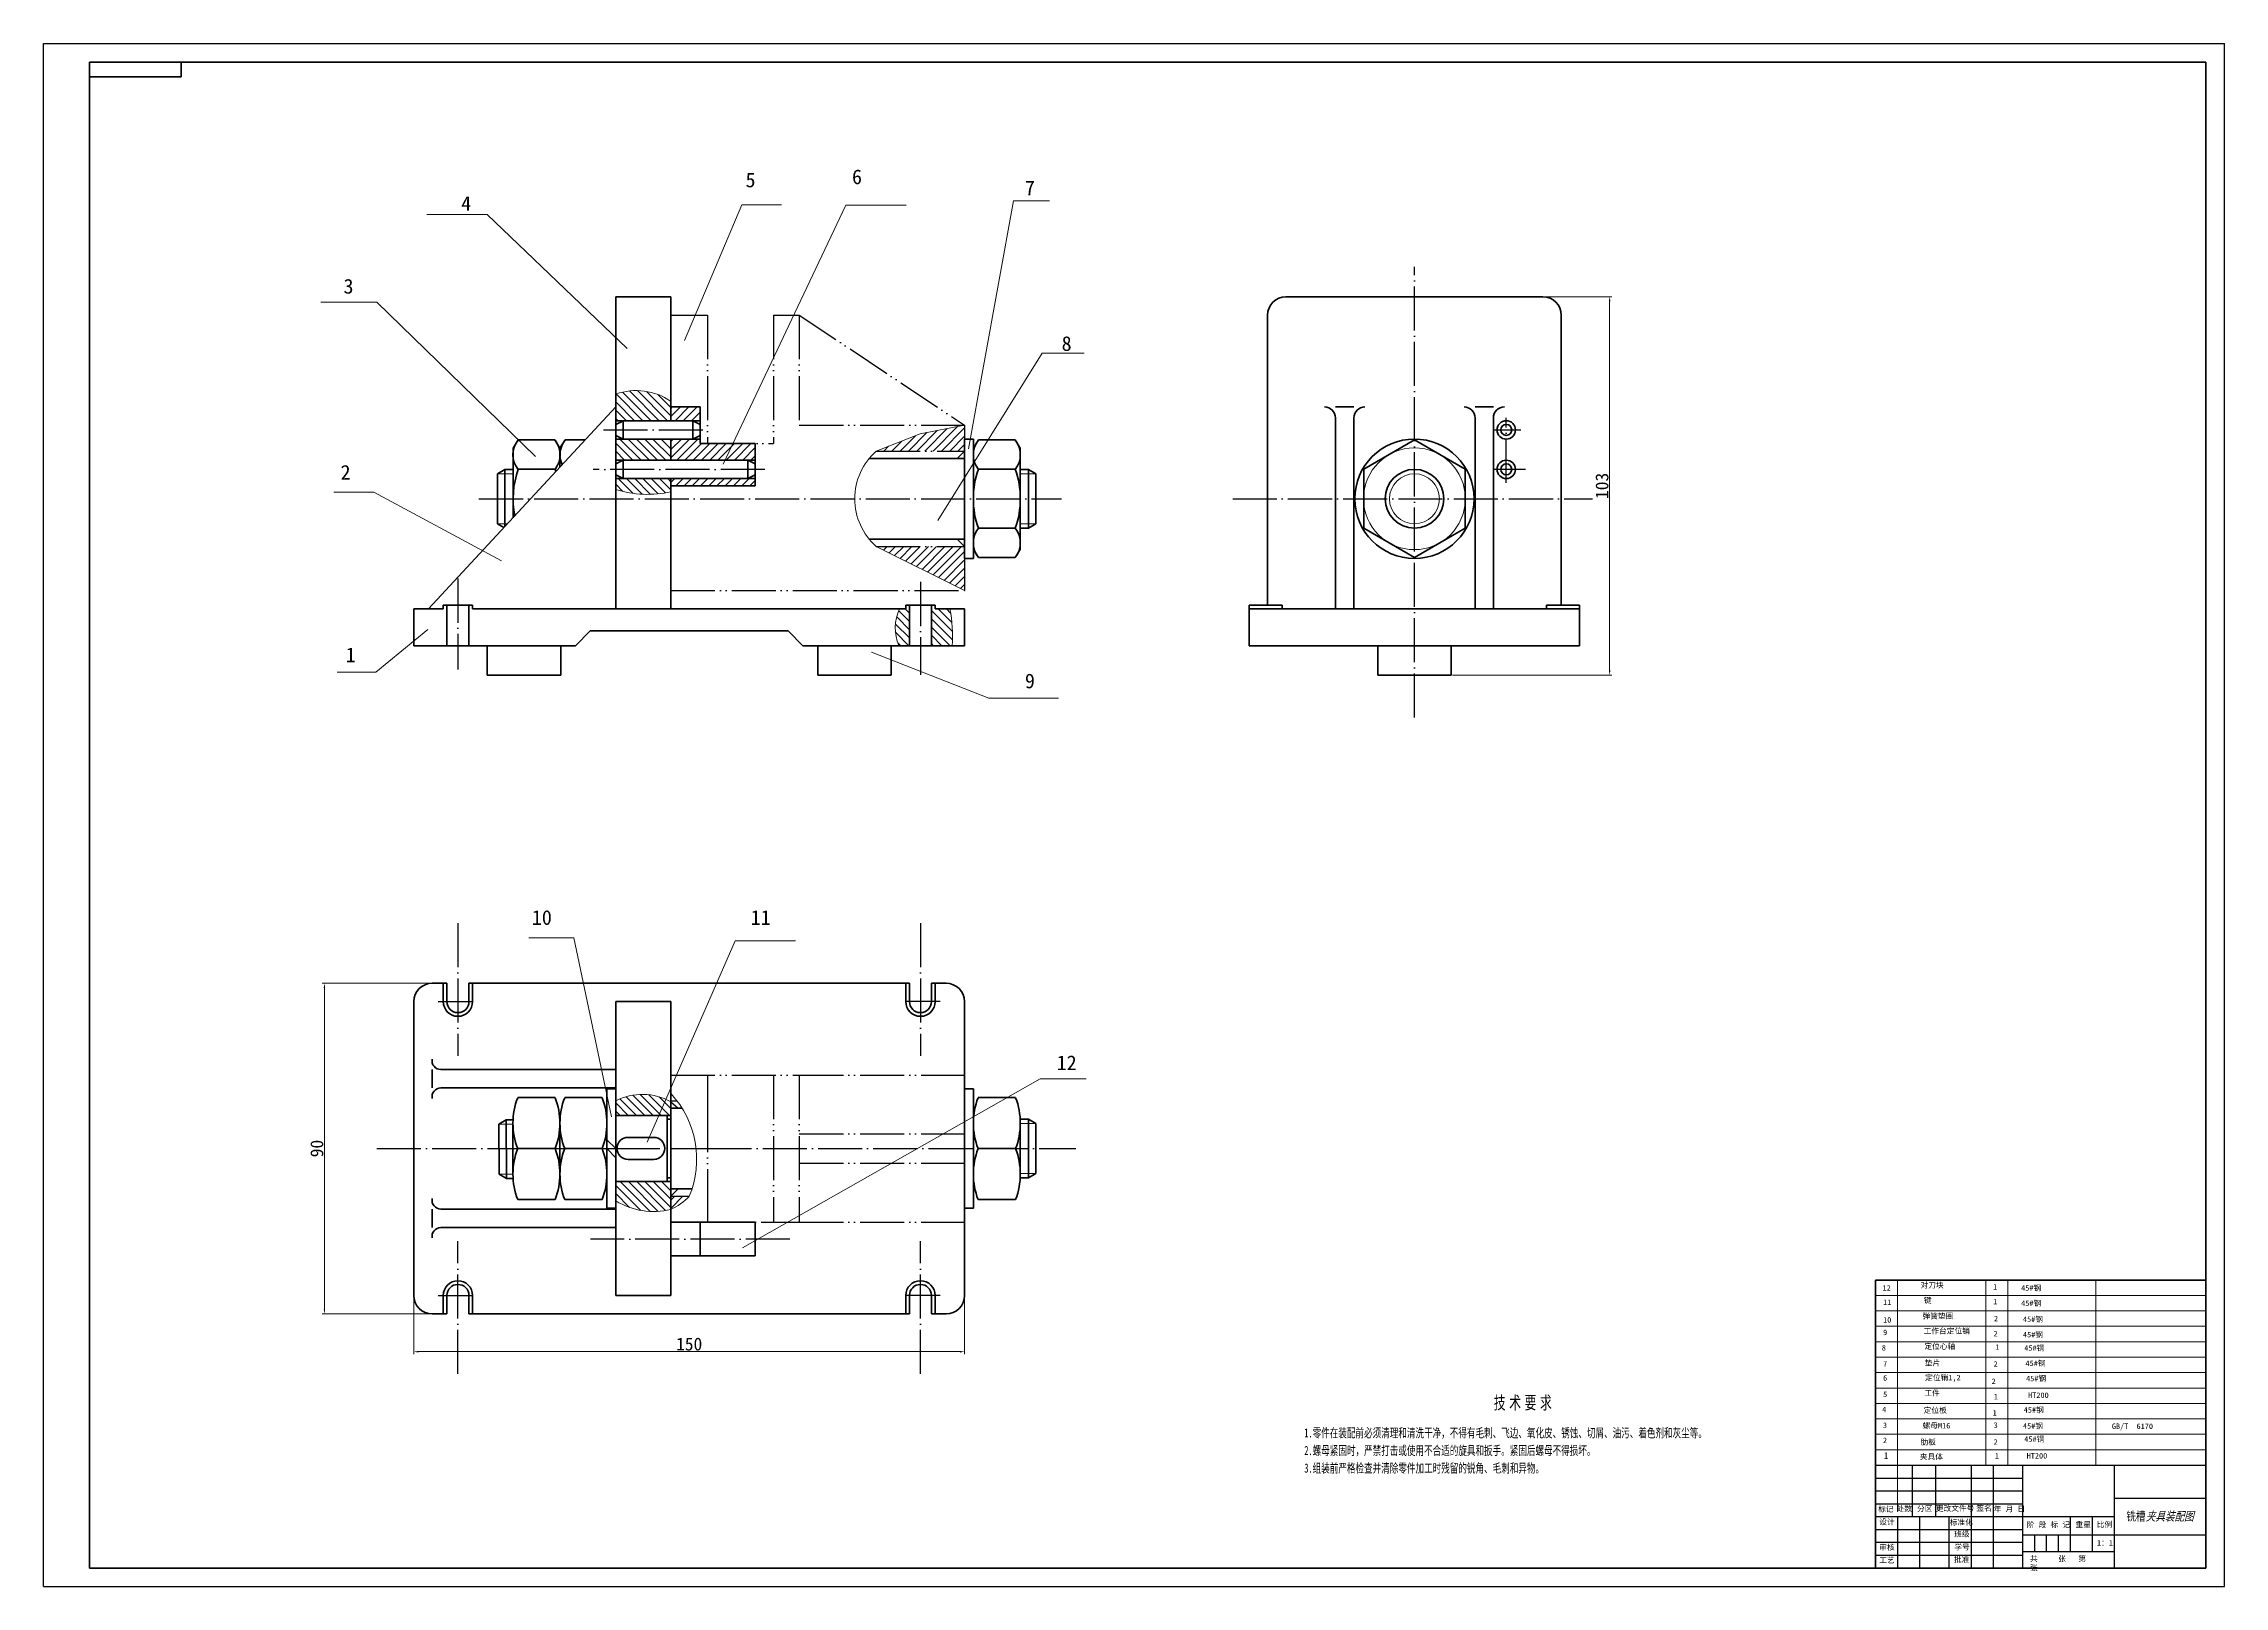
# Model space of a CAD drawing. Header units: millimetres. Extents: x 4018 to 5206, y 3782 to 4622.
import ezdxf

# ---------------------------------------------------------------- set-up
doc = ezdxf.new("R2010")
doc.units = ezdxf.units.MM
doc.header["$PDSIZE"] = -5
doc.linetypes.add('ACAD_ISO04W100', pattern=[30, 24, -3, 0, -3])
doc.linetypes.add('ACAD_ISO05W100', pattern=[33, 24, -3, 0, -3, 0, -3])
doc.layers.get('0').update_dxf_attribs({"lineweight": 9})
doc.layers.get('Defpoints').update_dxf_attribs({"lineweight": 60})
doc.layers.add('CAXA4', color=3, linetype='Continuous', lineweight=25, true_color=0x00ff00)
doc.layers.add('点划线', color=1, linetype='ACAD_ISO04W100', lineweight=25, true_color=0xff0000)
for name, color, linetype in [('双点划', 50, 'ACAD_ISO05W100'), ('图层', 3, 'Continuous'), ('细实线', 7, 'Continuous')]:
    doc.layers.add(name, color=color, linetype=linetype)
doc.layers.add('粗实线', color=7, linetype='Continuous', lineweight=40)
doc.layers.add('细实线层', color=7, linetype='Continuous', lineweight=18)
doc.styles.get("Standard").update_dxf_attribs({"font": '', "height": 7})
doc.styles.add('TitleStyle', font='', dxfattribs={"width": 0.667})
doc.styles.add('工程字', font='gbenor.shx', dxfattribs={"bigfont": 'gbcbig.shx'})
doc.styles.add('标准', font='', dxfattribs={"width": 0.667})
doc.styles.get('Standard').set_extended_font_data('SimSun')
doc.styles.get('TitleStyle').set_extended_font_data('仿宋_gb2312')
doc.styles.get('标准').set_extended_font_data('仿宋_gb2312')
doc.dimstyles.new('ISO-25', dxfattribs={"dimtxt": 3.5, "dimasz": 2.5, "dimexe": 1.25, "dimexo": 0.625, "dimtad": 1, "dimtoh": 1, "dimdec": 0, "dimdsep": 46, "dimtxsty": 'Standard', "dimcen": 0, "dimdle": 5, "dimadec": 0, "dimazin": 2, "dimtfac": 1, "dimtdec": 0, "dimtmove": 0, "dimatfit": 3, "dimfxl": 1, "dimlwd": -1, "dimlwe": -1, "dimarcsym": 0})
pattern_1 = [(135, (3789.2074, 3714.3112), (-2.245064, -2.245064), [])]
pattern_2 = [(45, (3789.2074, 3714.3112), (-2.245064, 2.245064), [])]

# ---------------------------------------------------------------- blocks, each defined once
blk = doc.blocks.new('*D107')
at = {"color": 0, "transparency": 16777216}
for p, q in [((4835, 4484.3), (4871.9, 4484.3)), ((4870.6, 4481.8), (4870.6, 4280.8)), ((4785, 4278.3), (4871.9, 4278.3))]:
    blk.add_line(p, q, dxfattribs=at)
for points in [[(4870.2, 4481.8), (4871.1, 4481.8), (4870.6, 4484.3)], [(4870.2, 4280.8), (4871.1, 4280.8), (4870.6, 4278.3)]]:
    blk.add_solid(points, dxfattribs=at)
at = {"layer": 'Defpoints', "color": 0, "transparency": 16777216}
for p in [(4834.3, 4484.3), (4784.3, 4278.3), (4870.6, 4278.3)]:
    blk.add_point(p, dxfattribs=at)
at = {"color": 0, "transparency": 16777216, "insert": (4866.5, 4381.3), "char_height": 7, "attachment_point": 5, "rotation": 90}
blk.add_mtext('103', dxfattribs=at)
blk = doc.blocks.new('*D108')
at = {"color": 0, "transparency": 16777216}
for p, q in [((4219.2, 3939.9), (4219.2, 3908.6)), ((4519.2, 3939.9), (4519.2, 3908.6)), ((4221.7, 3909.9), (4516.7, 3909.9))]:
    blk.add_line(p, q, dxfattribs=at)
for points in [[(4221.7, 3910.3), (4221.7, 3909.4), (4219.2, 3909.9)], [(4516.7, 3910.3), (4516.7, 3909.4), (4519.2, 3909.9)]]:
    blk.add_solid(points, dxfattribs=at)
at = {"layer": 'Defpoints', "color": 0, "transparency": 16777216}
for p in [(4219.2, 3940.5), (4519.2, 3940.5), (4519.2, 3909.9)]:
    blk.add_point(p, dxfattribs=at)
at = {"color": 0, "transparency": 16777216, "insert": (4369.2, 3914), "char_height": 7, "attachment_point": 5}
blk.add_mtext('150', dxfattribs=at)
blk = doc.blocks.new('*D109')
at = {"color": 0, "transparency": 16777216}
for p, q in [((4228.6, 4110.5), (4169.3, 4110.5)), ((4170.5, 4108), (4170.5, 3933)), ((4228.6, 3930.5), (4169.3, 3930.5))]:
    blk.add_line(p, q, dxfattribs=at)
for points in [[(4170.1, 4108), (4170.9, 4108), (4170.5, 4110.5)], [(4170.1, 3933), (4170.9, 3933), (4170.5, 3930.5)]]:
    blk.add_solid(points, dxfattribs=at)
at = {"layer": 'Defpoints', "color": 0, "transparency": 16777216}
for p in [(4229.2, 4110.5), (4170.5, 3930.5), (4229.2, 3930.5)]:
    blk.add_point(p, dxfattribs=at)
at = {"color": 0, "transparency": 16777216, "insert": (4166.4, 4020.5), "char_height": 7, "attachment_point": 5, "rotation": 90}
blk.add_mtext('90', dxfattribs=at)
blk = doc.blocks.new('CAXBLOCK42')
at = {"layer": 'CAXA4', "color": 0, "linetype": 'Continuous', "lineweight": 25, "insert": (103.199507, 0), "char_height": 7.1, "width": 48.16149573, "attachment_point": 1, "line_spacing_factor": 1.15057, "style": 'TitleStyle'}
blk.add_mtext('\\T1.3;技术要求', dxfattribs=at)
at = {"layer": 'CAXA4', "color": 0, "linetype": 'Continuous', "lineweight": 25, "char_height": 5, "attachment_point": 1, "style": '标准'}
for s, insert, width in [('\\T1;1.零件在装配前必须清理和清洗干净，不得有毛刺、飞边、氧化皮、锈蚀、切屑、油污、着色剂和灰尘等。', (0, -17.5086), 325.34887886), ('\\T1;2.螺母紧固时，严禁打击或使用不合适的旋具和扳手。紧固后螺母不得损坏。', (0, -27.0986), 235.35876343), ('\\T1;3.组装前严格检查并清除零件加工时残留的锐角、毛刺和异物。', (0, -36.6886), 193.824864)]:
    blk.add_mtext(s, dxfattribs=dict(at, insert=insert, width=width))

msp = doc.modelspace()

# ---------------------------------------------------------------- hatches: boundary and pattern name
h = msp.add_hatch()
h.set_pattern_fill('ANSI31', color=256, angle=90, style=0)
h.set_pattern_definition(pattern_1)
h.paths.add_polyline_path([(4359.2, 4416.8), (4359.2, 4427.4, 0.240712), (4329.2, 4431.3), (4329.2, 4416.8), (4333.4, 4416.8)])
h = msp.add_hatch()
h.set_pattern_fill('ANSI31', color=256, style=0)
h.set_pattern_definition(pattern_2)
h.paths.add_polyline_path([(4359.2, 4424.3), (4359.2, 4416.8), (4371.2, 4416.8), (4375.2, 4416.8), (4375.2, 4424.3)])
h.paths.add_polyline_path([(4359.2, 4406.8), (4359.2, 4395.3), (4388.7, 4395.3), (4393, 4404.3), (4375.2, 4404.3), (4375.2, 4406.8), (4371.3, 4406.8), (4371.2, 4406.8), (4371.2, 4406.8), (4371.2, 4406.8)])
h.paths.add_polyline_path([(4405.2, 4381.3), (4405.2, 4385.3), (4401.2, 4385.3), (4359.2, 4385.3), (4359.2, 4381.3)])
h.paths.add_polyline_path([(4401.2, 4395.3), (4405.2, 4395.3), (4405.2, 4395.5), (4405.2, 4404.3), (4393, 4404.3), (4388.7, 4395.3)])
h = msp.add_hatch()
h.set_pattern_fill('ANSI31', color=256, style=0)
h.set_pattern_definition(pattern_2)
h.paths.add_polyline_path([(4519.2, 4414.3), (4495.1, 4409.6), (4471.1, 4400.3), (4519.2, 4400.3)])
h.paths.add_polyline_path([(4519.2, 4348.3), (4471.1, 4348.3), (4519.2, 4324.3)])
h = msp.add_hatch()
h.set_pattern_fill('ANSI31', color=256, angle=90, style=0)
h.set_pattern_definition(pattern_1)
h.paths.add_polyline_path([(4359.2, 4395.3), (4359.2, 4406.8), (4333.2, 4406.8), (4333.2, 4406.8), (4333.1, 4406.8), (4329.2, 4406.8), (4329.2, 4406.8), (4329.2, 4395.3), (4333.2, 4395.3)])
h.paths.add_polyline_path([(4333.2, 4385.3), (4329.2, 4385.3), (4329.2, 4379.3, 0.128233), (4359.2, 4378), (4359.2, 4385.3)])
h = msp.add_hatch()
h.set_pattern_fill('ANSI31', color=256, angle=90, style=0)
h.set_pattern_definition(pattern_1)
h.paths.add_polyline_path([(4483.4, 4294.3), (4489.2, 4294.3), (4489.2, 4316.3), (4487.2, 4316.3), (4487.2, 4314.3), (4483.8, 4314.3, 0.207918)])
h = msp.add_hatch()
h.set_pattern_fill('ANSI31', color=256, angle=90, style=0)
h.set_pattern_definition(pattern_1)
h.paths.add_polyline_path([(4501.2, 4294.3), (4512.5, 4294.3, 0.063957), (4511.2, 4314.3), (4503.2, 4314.3), (4503.2, 4316.3), (4501.2, 4316.3)])
h = msp.add_hatch()
h.set_pattern_fill('ANSI31', color=256, angle=90, style=0)
h.set_pattern_definition([(135, (3789.2074, 3606.4878), (-2.245064, -2.245064), [])])
h.paths.add_polyline_path([(4359.2, 4045.9, 0.252614), (4329.2, 4046.5), (4329.2, 4038.5), (4359.2, 4038.5)])
h.paths.add_polyline_path([(4359.2, 4002.5), (4329.2, 4002.5), (4329.2, 3992, 0.198632), (4359.2, 3987.3)])
h = msp.add_hatch()
h.set_pattern_fill('ANSI31', color=256, style=0)
h.set_pattern_definition([(45, (3789.2074, 3606.4878), (-2.245064, 2.245064), [])])
h.paths.add_polyline_path([(4369.2, 3994.5), (4359.2, 3994.5), (4359.2, 3987.3, 0.091353)])
at = {"layer": '细实线'}
h = msp.add_hatch(dxfattribs=at)
h.set_pattern_fill('ANSI31', scale=9.6, style=0)
edge = h.paths.add_edge_path(flags=0)
edge.add_line((4819.1, 4323.7), (4819.1, 4324.6))
edge.add_line((4819.1, 4324.6), (4818.5, 4325.3))
edge.add_line((4818.5, 4325.3), (4816.3, 4325.3))
edge.add_line((4816.3, 4325.3), (4815.6, 4324.6))
edge.add_spline(control_points=[(4815.6, 4324.6), (4815.8, 4323), (4816, 4321.5), (4816.1, 4319.9)], knot_values=[0, 0, 0, 0, 4.784613, 4.784613, 4.784613, 4.784613], weights=[1, 1, 1, 1], degree=3, periodic=0)
edge.add_line((4816.1, 4319.9), (4818.6, 4318.9))
edge.add_line((4818.6, 4318.9), (4819.1, 4319.5))
edge.add_line((4819.1, 4319.5), (4819.1, 4323.7))
h.paths.add_polyline_path([(4827.1, 4324.1), (4825.1, 4325.3), (4823, 4325.3), (4822.3, 4324.6), (4822.3, 4319.5), (4823, 4318.9), (4828.7, 4318.9), (4828.7, 4320.8), (4827.1, 4320.8)], flags=0)
edge = h.paths.add_edge_path(flags=0)
edge.add_spline(control_points=[(4835.3, 4318.9), (4835.4, 4319.3), (4835.8, 4320.9), (4836.2, 4323.1), (4836.1, 4324.8), (4836.1, 4325.3)], knot_values=[0, 0, 0, 0, 1.273056, 5.233527, 6.487022, 6.487022, 6.487022, 6.487022], weights=[1, 1, 1, 1, 1, 1], degree=3, periodic=0)
edge.add_line((4836.1, 4325.3), (4834.8, 4325.3))
edge.add_line((4834.8, 4325.3), (4834.8, 4320.8))
edge.add_line((4834.8, 4320.8), (4833.2, 4320.8))
edge.add_line((4833.2, 4320.8), (4833.2, 4318.9))
edge.add_line((4833.2, 4318.9), (4835.3, 4318.9))

# ---------------------------------------------------------------- linework, layer by layer
for p, q in [((4471.1, 4400.3), (4495.1, 4409.6)), ((4495.1, 4409.6), (4519.2, 4414.3)), ((4273.2, 4387.9), (4264.8, 4387.9)), ((4549.6, 4387.9), (4558, 4387.9)), ((4270.2, 4360.7), (4264.8, 4360.7)), ((4549.6, 4360.7), (4558, 4360.7)), ((4273.2, 4033.7), (4265.5, 4033.7)), ((4549.6, 4034.1), (4558, 4034.1)), ((4273.2, 4006.5), (4265.7, 4006.5)), ((4549.6, 4006.9), (4558, 4006.9)), ((5027.5, 3848.1), (5027.5, 3948.9)), ((5075.5, 3848.1), (5075.5, 3948.9)), ((5087.5, 3848.1), (5087.5, 3948.9)), ((5135.5, 3848.1), (5135.5, 3948.9)), ((5195.5, 3940.5), (5015.5, 3940.5)), ((5195.5, 3932.1), (5015.5, 3932.1)), ((5195.5, 3923.7), (5015.5, 3923.7)), ((5195.5, 3915.3), (5015.5, 3915.3)), ((5195.5, 3906.9), (5015.5, 3906.9)), ((5195.5, 3898.5), (5015.5, 3898.5)), ((5195.5, 3890.1), (5015.5, 3890.1)), ((5195.5, 3881.7), (5015.5, 3881.7)), ((5195.5, 3873.3), (5015.5, 3873.3)), ((5195.5, 3864.9), (5015.5, 3864.9)), ((5195.5, 3856.5), (5015.5, 3856.5)), ((5027.5, 3822.9), (5027.5, 3848.1))]:
    msp.add_line(p, q)
for points in [[(4335.5, 4456.2), (4259.2, 4529.1), (4226.3, 4529.1)], [(4366.6, 4460.4), (4397.8, 4534.4), (4419.5, 4534.4)], [(4387.7, 4393.1), (4454.5, 4534.1), (4487.4, 4534.1)], [(4565.4, 4536.6), (4545.9, 4536.6), (4521.4, 4401.5)], [(4168.5, 4481.3), (4199.1, 4481.3), (4285.4, 4397.3)], [(4504.7, 4362.4), (4561.5, 4453.6), (4584.3, 4453.6)], [(4267, 4340.5), (4197.4, 4377.8), (4175.7, 4377.8)], [(4471.1, 4348.3), (4519.2, 4324.3)], [(4226.9, 4303.2), (4198.5, 4279.9), (4177.4, 4279.9)], [(4468.5, 4290.7), (4532.5, 4265.7), (4570.4, 4265.7)], [(4326.9, 4037.8), (4306.3, 4135.2), (4281.8, 4135.2)], [(4346.4, 4023.9), (4394.3, 4133.6), (4427.2, 4133.6)], [(4398.3, 3966.5), (4560.4, 4058.4), (4585.5, 4058.4)]]:
    msp.add_lwpolyline(points)
for radius in [27.7, 13.6]:
    msp.add_circle((4764.3, 4374.3), radius)
for centre, radius, start, end in [((4340.4, 4400), 33.2, 55.426, 109.6112), ((4494.1, 4374.3), 34.7, 131.5152, 228.4848), ((4346.9, 4436.2), 59.5, 252.7607, 282.0087), ((4506.6, 4303.9), 25.1, 155.3979, 202.3799), ((4434, 4299.2), 78.7, 356.4327, 11.0707), ((4343.7, 4018.3), 31.7, 60.6791, 117.2136), ((4320.9, 4014.7), 52.4, 337.3458, 42.8671), ((4349.9, 4025.9), 39.7, 238.6647, 283.5397), ((4344.8, 4018), 33.9, 295.0897, 316.0501)]:
    msp.add_arc(centre, radius, start, end)
at = {"layer": '双点划'}
for p, q in [((4359.2, 4474.3), (4379.2, 4474.3)), ((4379.2, 4474.3), (4379.2, 4404.3)), ((4415.2, 4474.3), (4415.2, 4404.3)), ((4415.2, 4474.3), (4429.2, 4474.3)), ((4429.2, 4474.3), (4429.2, 4414.3)), ((4429.2, 4474.3), (4519.2, 4414.3)), ((4429.2, 4414.3), (4519.2, 4414.3)), ((4519.2, 4414.3), (4519.2, 4406.8)), ((4379.2, 4404.3), (4415.2, 4404.3)), ((4471.1, 4400.3), (4519.2, 4400.3)), ((4515.2, 4396.3), (4519.2, 4400.3)), ((4471.1, 4348.3), (4519.2, 4348.3)), ((4515.2, 4352.3), (4519.2, 4348.3)), ((4519.2, 4341.8), (4519.2, 4324.3)), ((4359.2, 4324.3), (4519.2, 4324.3)), ((4359.2, 4060.5), (4429.2, 4060.5)), ((4379.2, 4060.5), (4379.2, 4042.5)), ((4415.2, 4060.5), (4415.2, 3980.5)), ((4429.2, 4060.5), (4429.2, 3980.5)), ((4429.2, 4060.5), (4519.2, 4060.5)), ((4359.2, 4046.5), (4362.5, 4046.5)), ((4359.2, 4045.9), (4363.2, 4042.5)), ((4379.2, 4042.5), (4379.2, 3998.5)), ((4429.2, 4028.5), (4519.2, 4028.5)), ((4429.2, 4012.5), (4519.2, 4012.5)), ((4363.2, 3998.5), (4359.2, 3994.5)), ((4359.2, 3994.5), (4369.2, 3994.5)), ((4379.2, 3998.5), (4379.2, 3980.5)), ((4375.2, 3980.5), (4429.2, 3980.5)), ((4429.2, 3980.5), (4519.2, 3980.5))]:
    msp.add_line(p, q, dxfattribs=at)
at = {"layer": '点划线'}
for p, q in [((4764.3, 4255.2), (4764.3, 4500.6)), ((4322.5, 4411.8), (4379.2, 4411.8)), ((4807.3, 4411.8), (4822.2, 4411.8)), ((4814.3, 4383), (4814.3, 4418.3)), ((4410.4, 4390.3), (4316.9, 4390.3)), ((4824.8, 4390.3), (4807.3, 4390.3)), ((4254.7, 4374.3), (4572, 4374.3)), ((4665.3, 4374.3), (4861.3, 4374.3)), ((4243.2, 4330.8), (4243.2, 4281.4)), ((4495.2, 4329), (4495.2, 4278.5)), ((4243.2, 4143.2), (4243.2, 4070.9)), ((4495.2, 4143.2), (4495.2, 4070.9)), ((4232.4, 4100.5), (4251.2, 4100.5)), ((4506, 4100.5), (4487.2, 4100.5)), ((4199.1, 4020.5), (4329.2, 4020.5)), ((4329.2, 4020.5), (4359.2, 4020.5)), ((4359.2, 4020.5), (4379.2, 4020.5)), ((4379.2, 4020.5), (4579.9, 4020.5)), ((4519.2, 4020.5), (4524, 4020.5)), ((4243.2, 3897.8), (4243.2, 3970.1)), ((4424, 3971.2), (4315.5, 3971.1)), ((4495.2, 3897.8), (4495.2, 3970.1)), ((4232.4, 3940.5), (4251.2, 3940.5)), ((4506, 3940.5), (4487.2, 3940.5))]:
    msp.add_line(p, q, dxfattribs=at)
at = {"layer": '粗实线', "linetype": 'Continuous'}
for p, q in [((5195.5, 4612.1), (4042.5, 4612.1)), ((4042.5, 3792.1), (4042.5, 4612.1)), ((4092.5, 4612.1), (4092.5, 4604.1)), ((5195.5, 4612.1), (5195.5, 3792.1)), ((4042.5, 4604.1), (4092.5, 4604.1)), ((5015.5, 3848.1), (5015.5, 3792.1)), ((5195.5, 3792.1), (4042.5, 3792.1))]:
    msp.add_line(p, q, dxfattribs=at)
at = {"layer": '粗实线'}
for p, q in [((4329.2, 4484.3), (4359.2, 4484.3)), ((4329.2, 4416.7), (4329.2, 4484.3)), ((4359.2, 4484.3), (4359.2, 4474.3)), ((4694.3, 4484.3), (4834.3, 4484.3)), ((4359.2, 4474.3), (4359.2, 4416.8)), ((4684.3, 4474.3), (4684.3, 4316.3)), ((4844.3, 4316.3), (4844.3, 4474.3)), ((4329.2, 4424.3), (4227.2, 4314.3)), ((4359.2, 4424.3), (4375.2, 4424.3)), ((4375.2, 4424.3), (4375.2, 4416.7)), ((4731.3, 4424.3), (4721.3, 4424.3)), ((4797.4, 4424.3), (4807.3, 4424.3)), ((4329.2, 4416.8), (4333.4, 4416.8)), ((4333.4, 4416.8), (4329.2, 4414.8)), ((4329.2, 4406.8), (4329.2, 4416.7)), ((4329.2, 4408.8), (4333.2, 4406.8)), ((4333.2, 4406.8), (4333.2, 4416.7)), ((4333.4, 4416.8), (4371.2, 4416.8)), ((4371.2, 4416.8), (4375.2, 4416.8)), ((4371.2, 4416.7), (4371.2, 4406.8)), ((4375.2, 4414.8), (4371.2, 4416.7)), ((4371.2, 4406.8), (4375.2, 4408.8)), ((4375.2, 4416.7), (4375.2, 4406.8)), ((4721.3, 4314.3), (4721.3, 4418.3)), ((4731.3, 4314.3), (4731.3, 4418.3)), ((4797.3, 4314.3), (4797.3, 4418.3)), ((4807.3, 4314.3), (4807.3, 4418.3)), ((4276, 4406.3), (4273.3, 4401.9)), ((4273.3, 4401.9), (4273.3, 4374.3)), ((4276, 4406.3), (4296.1, 4406.3)), ((4296.1, 4406.3), (4298.8, 4401.9)), ((4301.6, 4406.3), (4298.8, 4401.9)), ((4298.8, 4401.9), (4298.8, 4391.5)), ((4298.8, 4401.9), (4298.8, 4391.5)), ((4312.5, 4406.3), (4301.6, 4406.3)), ((4329.2, 4314.3), (4329.2, 4406.8)), ((4329.2, 4406.8), (4333.4, 4406.8)), ((4333.4, 4406.8), (4371.2, 4406.8)), ((4359.2, 4406.8), (4359.2, 4395.3)), ((4371.2, 4406.8), (4375.2, 4406.8)), ((4375.2, 4406.8), (4375.2, 4404.3)), ((4375.2, 4404.3), (4405.2, 4404.3)), ((4405.2, 4404.3), (4405.2, 4395.5)), ((4467.3, 4396.3), (4519.2, 4396.3)), ((4524, 4406.8), (4519.2, 4406.8)), ((4519.2, 4406.8), (4519.2, 4396.3)), ((4519.2, 4396.3), (4519.2, 4341.8)), ((4524, 4406.8), (4524, 4390.4)), ((4526.8, 4406.3), (4524, 4401.9)), ((4526.8, 4406.3), (4546.8, 4406.3)), ((4546.8, 4406.3), (4549.6, 4401.9)), ((4549.6, 4401.9), (4549.6, 4346.7)), ((4736.7, 4390.4), (4764.3, 4406.3)), ((4764.3, 4406.3), (4792, 4390.4)), ((4268.8, 4390.3), (4264.8, 4387.9)), ((4264.8, 4387.9), (4264.8, 4360.7)), ((4273.2, 4390.3), (4268.8, 4390.3)), ((4268.8, 4390.3), (4268.8, 4359.2)), ((4276, 4390.4), (4296.1, 4390.4)), ((4333.2, 4395.3), (4329.2, 4395.3)), ((4333.2, 4395.3), (4329.2, 4393.3)), ((4329.2, 4387.3), (4333.2, 4385.3)), ((4333.2, 4385.3), (4329.2, 4385.3)), ((4333.2, 4395.3), (4333.2, 4385.3)), ((4401.2, 4395.3), (4333.2, 4395.3)), ((4333.2, 4393.3), (4333.2, 4393.3)), ((4333.2, 4387.3), (4333.2, 4387.3)), ((4401.2, 4385.3), (4333.2, 4385.3)), ((4359.2, 4385.3), (4359.2, 4314.3)), ((4405.2, 4395.3), (4401.2, 4395.3)), ((4401.2, 4395.3), (4401.2, 4385.3)), ((4401.2, 4395.3), (4405.2, 4393.3)), ((4401.2, 4393.3), (4401.2, 4393.3)), ((4401.2, 4387.3), (4401.2, 4387.3)), ((4401.2, 4385.3), (4405.2, 4387.3)), ((4405.2, 4385.3), (4401.2, 4385.3)), ((4405.2, 4395.5), (4405.2, 4385.3)), ((4405.2, 4385.3), (4405.2, 4381.3)), ((4524, 4390.4), (4524, 4358.3)), ((4526.8, 4390.4), (4546.8, 4390.4)), ((4526.8, 4390.4), (4526.8, 4390.4)), ((4526.8, 4390.4), (4526.8, 4390.4)), ((4549.6, 4390.3), (4554, 4390.3)), ((4554, 4390.3), (4558, 4387.9)), ((4554, 4390.3), (4554, 4358.3)), ((4558, 4387.9), (4558, 4360.7)), ((4736.7, 4358.3), (4736.7, 4390.4)), ((4792, 4358.3), (4792, 4390.4)), ((4273.3, 4374.3), (4273.3, 4364)), ((4405.2, 4381.3), (4359.2, 4381.3)), ((4268.3, 4358.6), (4264.8, 4360.7)), ((4554, 4358.3), (4558, 4360.7)), ((4467.3, 4352.3), (4519.2, 4352.3)), ((4524, 4358.3), (4524, 4341.8)), ((4546.8, 4358.3), (4526.8, 4358.3)), ((4549.6, 4358.3), (4554, 4358.3)), ((4736.7, 4358.3), (4764.3, 4342.3)), ((4764.3, 4342.3), (4792, 4358.3)), ((4524, 4341.8), (4519.2, 4341.8)), ((4526.8, 4342.3), (4524, 4346.7)), ((4526.8, 4342.3), (4546.8, 4342.3)), ((4546.8, 4342.3), (4549.6, 4346.7)), ((4219.2, 4314.3), (4235.2, 4314.3)), ((4219.2, 4314.3), (4219.2, 4294.3)), ((4235.2, 4316.3), (4251.2, 4316.3)), ((4235.2, 4316.3), (4235.2, 4314.3)), ((4237.2, 4316.3), (4237.2, 4314.3)), ((4237.2, 4314.3), (4237.2, 4294.3)), ((4249.2, 4316.3), (4249.2, 4314.3)), ((4249.2, 4314.3), (4249.2, 4294.3)), ((4251.2, 4316.3), (4251.2, 4314.3)), ((4251.2, 4314.3), (4487.2, 4314.3)), ((4487.2, 4316.3), (4503.2, 4316.3)), ((4487.2, 4316.3), (4487.2, 4314.3)), ((4489.2, 4316.3), (4489.2, 4294.3)), ((4501.2, 4316.3), (4501.2, 4294.3)), ((4503.2, 4316.3), (4503.2, 4314.3)), ((4503.2, 4314.3), (4519.2, 4314.3)), ((4519.2, 4314.3), (4519.2, 4294.3)), ((4674.3, 4316.3), (4692.3, 4316.3)), ((4674.3, 4316.3), (4674.3, 4314.3)), ((4674.3, 4314.3), (4854.3, 4314.3)), ((4674.3, 4314.3), (4674.3, 4294.3)), ((4692.3, 4316.3), (4692.3, 4314.3)), ((4836.3, 4316.3), (4836.3, 4314.3)), ((4836.3, 4316.3), (4854.3, 4316.3)), ((4854.3, 4294.3), (4854.3, 4316.3)), ((4307.2, 4294.3), (4315.2, 4302.3)), ((4315.2, 4302.3), (4423.2, 4302.3)), ((4431.2, 4294.3), (4423.2, 4302.3)), ((4219.2, 4294.3), (4307.2, 4294.3)), ((4259.2, 4278.3), (4259.2, 4294.3)), ((4299.2, 4278.3), (4299.2, 4294.3)), ((4431.2, 4294.3), (4519.2, 4294.3)), ((4439.2, 4278.3), (4439.2, 4294.3)), ((4479.2, 4278.3), (4479.2, 4294.3)), ((4674.3, 4294.3), (4854.3, 4294.3)), ((4744.3, 4294.3), (4744.3, 4278.3)), ((4784.3, 4294.3), (4784.3, 4278.3)), ((4259.2, 4278.3), (4299.2, 4278.3)), ((4479.2, 4278.3), (4439.2, 4278.3)), ((4744.3, 4278.3), (4784.3, 4278.3)), ((4229.2, 4110.5), (4237.2, 4110.5)), ((4235.2, 4110.5), (4235.2, 4100.5)), ((4237.2, 4110.5), (4237.2, 4100.5)), ((4249.2, 4110.5), (4249.2, 4100.5)), ((4249.2, 4110.5), (4489.2, 4110.5)), ((4251.2, 4110.5), (4251.2, 4100.5)), ((4487.2, 4110.5), (4487.2, 4100.5)), ((4489.2, 4110.5), (4489.2, 4100.5)), ((4501.2, 4110.5), (4501.2, 4100.5)), ((4501.2, 4110.5), (4509.2, 4110.5)), ((4503.2, 4110.5), (4503.2, 4100.5)), ((4219.2, 4100.5), (4219.2, 3940.5)), ((4329.2, 4100.5), (4359.2, 4100.5)), ((4329.2, 4100.5), (4329.2, 4038.4)), ((4359.2, 4100.5), (4359.2, 4026.5)), ((4519.2, 4100.5), (4519.2, 3940.5)), ((4229.2, 4063.5), (4229.2, 4053.5)), ((4233.9, 4063.5), (4243.2, 4063.5)), ((4243.2, 4063.5), (4329.2, 4063.5)), ((4233.9, 4053.5), (4329.2, 4053.5)), ((4324.4, 4053), (4329.2, 4053)), ((4324.4, 3988), (4324.4, 4053)), ((4524, 4053), (4519.2, 4053)), ((4524, 3988), (4524, 4053)), ((4275.8, 4048.2), (4296.2, 4048.2)), ((4321.8, 4048.2), (4301.4, 4048.2)), ((4359.2, 4042.5), (4365.2, 4042.5)), ((4526.6, 4048.2), (4547, 4048.2)), ((4526.6, 4048.2), (4526.6, 4048.2)), ((4269.5, 4036.1), (4265.5, 4033.7)), ((4265.7, 4006.5), (4265.5, 4033.7)), ((4269.7, 4004.1), (4269.5, 4036.1)), ((4273.2, 4036.1), (4269.5, 4036.1)), ((4273.2, 4006.6), (4273.2, 4034.3)), ((4298.8, 4006.6), (4298.8, 4034.3)), ((4329.2, 4038.5), (4357.2, 4038.5)), ((4329.2, 4038.4), (4329.2, 4002.5)), ((4357.2, 4038.5), (4359.2, 4038.5)), ((4357.2, 4038.4), (4357.2, 4002.5)), ((4357.2, 4036.5), (4359.2, 4036.5)), ((4549.6, 4036.5), (4554, 4036.5)), ((4549.6, 4006.6), (4549.6, 4034.3)), ((4554, 4004.5), (4554, 4036.5)), ((4554, 4036.5), (4558, 4034.1)), ((4558, 4006.9), (4558, 4034.1)), ((4275.8, 4020.5), (4296.2, 4020.5)), ((4321.8, 4020.5), (4301.4, 4020.5)), ((4329.2, 4020.5), (4324.4, 4025.2)), ((4324.4, 4020.5), (4329.2, 4015.5)), ((4335.9, 4026.6), (4349.9, 4026.6)), ((4359.2, 4026.5), (4359.2, 4014.4)), ((4526.6, 4020.5), (4547, 4020.5)), ((4269.7, 4004.1), (4265.7, 4006.5)), ((4273.3, 4004.1), (4269.7, 4004.1)), ((4335.9, 4014.6), (4349.9, 4014.6)), ((4337.2, 4014.5), (4337.2, 4014.4)), ((4351.2, 4014.5), (4351.2, 4014.4)), ((4357.2, 4004.5), (4359.2, 4004.5)), ((4359.2, 4014.4), (4359.2, 3940.5)), ((4549.6, 4004.5), (4554, 4004.5)), ((4554, 4004.5), (4558, 4006.9)), ((4275.8, 3992.8), (4296.2, 3992.8)), ((4321.8, 3992.8), (4301.4, 3992.8)), ((4329.2, 4002.5), (4357.2, 4002.5)), ((4329.2, 4002.5), (4329.2, 3940.5)), ((4357.2, 4002.5), (4359.2, 4002.5)), ((4359.2, 3998.5), (4370.7, 3998.5)), ((4526.6, 3992.8), (4547, 3992.8)), ((4229.2, 3987.5), (4229.2, 3977.5)), ((4233.9, 3987.5), (4329.2, 3987.5)), ((4324.4, 3988), (4329.2, 3988)), ((4359.2, 3980.5), (4405.2, 3980.5)), ((4375.2, 3980.5), (4375.2, 3962.5)), ((4405.2, 3962.1), (4405.2, 3980.5)), ((4524, 3988), (4519.2, 3988)), ((4233.9, 3977.5), (4329.2, 3977.5)), ((4405.2, 3962.1), (4359.2, 3962.1)), ((5195.5, 3948.9), (5015.5, 3948.9)), ((5015.5, 3814.5), (5015.5, 3948.9)), ((4235.2, 3930.5), (4235.2, 3940.5)), ((4237.2, 3930.5), (4237.2, 3940.5)), ((4249.2, 3930.5), (4249.2, 3940.5)), ((4251.2, 3930.5), (4251.2, 3940.5)), ((4329.2, 3940.5), (4359.2, 3940.5)), ((4487.2, 3930.5), (4487.2, 3940.5)), ((4489.2, 3930.5), (4489.2, 3940.5)), ((4501.2, 3930.5), (4501.2, 3940.5)), ((4503.2, 3930.5), (4503.2, 3940.5)), ((4229.2, 3930.5), (4237.2, 3930.5)), ((4249.2, 3930.5), (4489.2, 3930.5)), ((4501.2, 3930.5), (4509.2, 3930.5))]:
    msp.add_line(p, q, dxfattribs=at)
at = {"layer": '粗实线', "lineweight": 30}
for p, q in [((5015.5, 3848.1), (5025.5, 3848.1)), ((5025.5, 3848.1), (5195.5, 3848.1)), ((5095.5, 3848.1), (5095.5, 3792.1)), ((5145.5, 3848.1), (5145.5, 3792.1)), ((5145.5, 3830.1), (5195.5, 3830.1)), ((5015.5, 3820.1), (5145.5, 3820.1)), ((5145.5, 3810.1), (5195.5, 3810.1)), ((5095.5, 3801.1), (5145.5, 3801.1))]:
    msp.add_line(p, q, dxfattribs=at)
at = {"layer": '粗实线'}
for centre, radius in [((4814.3, 4411.8), 5), ((4814.3, 4411.8), 3), ((4764.3, 4374.3), 32.5), ((4764.3, 4374.3), 16), ((4814.3, 4390.3), 5), ((4814.3, 4390.3), 3)]:
    msp.add_circle(centre, radius, dxfattribs=at)
for centre, radius, start, end in [((4694.3, 4474.3), 10, 90, 180), ((4834.3, 4474.3), 10, 0, 90), ((4715.3, 4418.3), 6, 0, 90), ((4737.3, 4418.3), 6, 90, 180), ((4791.3, 4418.3), 6, 0, 90), ((4813.3, 4418.3), 6, 90, 180), ((4286.1, 4398.3), 12.9, 141.7377, 218.2623), ((4286, 4398.3), 12.9, 321.7377, 38.2623), ((4311.7, 4398.3), 12.9, 141.7377, 205.2534), ((4536.9, 4398.3), 12.9, 141.7377, 218.2623), ((4536.7, 4398.3), 12.9, 321.7377, 38.2623), ((4321.3, 4374.3), 48, 160.457, 191.2469), ((4250.9, 4374.3), 48, 17.8978, 19.543), ((4572, 4374.3), 48, 160.457, 199.543), ((4501.6, 4374.3), 48, 340.457, 19.543), ((4536.9, 4350.3), 12.9, 141.7377, 218.2623), ((4536.7, 4350.3), 12.9, 321.7377, 38.2623), ((4229.2, 4100.5), 10, 90, 180), ((4509.2, 4100.5), 10, 0, 90), ((4243.2, 4100.5), 8, 180, 0), ((4243.2, 4100.5), 6, 180, 0), ((4495.2, 4100.5), 8, 180, 0), ((4495.2, 4100.5), 6, 180, 0), ((4233.9, 4068.3), 4.77, 168.995, 270), ((4233.9, 4048.7), 4.77, 90, 191.005), ((4311.6, 4034.3), 38.4, 158.8742, 201.1258), ((4260.4, 4034.3), 38.4, 338.8742, 21.1258), ((4337.2, 4034.3), 38.4, 158.8742, 201.1258), ((4286, 4034.3), 38.4, 338.8742, 21.1258), ((4562.4, 4034.3), 38.4, 158.8742, 201.1258), ((4511.2, 4034.3), 38.4, 338.8742, 21.1258), ((4311.6, 4006.6), 38.4, 158.8742, 201.1258), ((4260.4, 4006.6), 38.4, 338.8742, 21.1258), ((4337.2, 4006.6), 38.4, 158.8742, 201.1258), ((4286, 4006.6), 38.4, 338.8742, 21.1258), ((4335.9, 4020.6), 6, 90, 270), ((4349.9, 4020.6), 6, 270, 90), ((4562.4, 4006.6), 38.4, 158.8742, 201.1258), ((4511.2, 4006.6), 38.4, 338.8742, 21.1258), ((4233.9, 3992.3), 4.77, 168.995, 270), ((4233.9, 3972.7), 4.77, 90, 191.005), ((4243.2, 3940.5), 8, 0, 180), ((4243.2, 3940.5), 6, 0, 180), ((4495.2, 3940.5), 8, 0, 180), ((4495.2, 3940.5), 6, 0, 180), ((4229.2, 3940.5), 10, 180, 270), ((4509.2, 3940.5), 10, 270, 0)]:
    msp.add_arc(centre, radius, start, end, dxfattribs=at)
at = {"layer": '细实线', "linetype": 'Continuous'}
for p, q in [((4017.5, 4622.1), (5205.5, 4622.1)), ((4017.5, 3782.1), (4017.5, 4622.1)), ((5205.5, 3782.1), (5205.5, 4622.1)), ((5015.5, 3813.1), (5095.5, 3813.1)), ((5015.5, 3799.1), (5095.5, 3799.1)), ((4017.5, 3782.1), (5205.5, 3782.1))]:
    msp.add_line(p, q, dxfattribs=at)
at = {"layer": '细实线'}
for p, q in [((5015.5, 3841.1), (5095.5, 3841.1)), ((5035.5, 3848.1), (5035.5, 3820.1)), ((5048.1, 3848.1), (5048.1, 3820.1)), ((5067.5, 3848.1), (5067.5, 3792.1)), ((5079.5, 3848.1), (5079.5, 3792.1)), ((5015.5, 3834.1), (5095.5, 3834.1)), ((5015.5, 3827.1), (5095.5, 3827.1)), ((5027.5, 3820.1), (5027.5, 3792.1)), ((5039.5, 3820.1), (5039.5, 3792.1)), ((5055.5, 3820.1), (5055.5, 3792.1)), ((5121.5, 3820.1), (5121.5, 3801.1)), ((5133.5, 3820.1), (5133.5, 3801.1)), ((5015.5, 3806.1), (5095.5, 3806.1)), ((5095.5, 3810.1), (5145.5, 3810.1)), ((5102, 3810.1), (5102, 3801.1)), ((5108.5, 3810.1), (5108.5, 3801.1)), ((5115, 3810.1), (5115, 3801.1))]:
    msp.add_line(p, q, dxfattribs=at)

# ---------------------------------------------------------------- block references
at = {"layer": 'CAXA4', "linetype": 'Continuous'}
msp.add_blockref('CAXBLOCK42', (4704.3, 3885.7), dxfattribs=at)

# ---------------------------------------------------------------- texts
at = {"attachment_point": 1}
for s, insert, char_height, width in [('5', (4399.9, 4551.9), 8, 21.732), ('6', (4457.9, 4553.6), 8, 25.075), ('4', (4245, 4539.1), 8, 27.304), ('7', (4552.1, 4547.5), 8, 21.175), ('3', (4180.9, 4494), 8, 25.633), ('8', (4572.1, 4462.8), 8, 17.831), ('2', (4179.3, 4392.7), 8, 16.16), ('1', (4182.1, 4293.3), 8, 16.16), ('9', (4552.1, 4279.1), 8, 30.091), ('10', (4283.5, 4150.3), 8, 29.533), ('11', (4402.7, 4150.3), 8, 33.434), ('12', (4569.4, 4071.2), 8, 21.732), ('12', (5019.3, 3946.1), 3, 7.502), ('{\\fSimSun|b0|i0|c134|p2;对刀块}', (5040, 3947.6), 3, 24.79), ('1', (5079.5, 3946.7), 3, 6.747), ('45#{\\fSimSun|b0|i0|c134|p2;钢}', (5094.8, 3946.1), 3, 23.312), ('11', (5019.6, 3938.3), 3, 6.63), ('{\\fSimSun|b0|i0|c134|p2;键}', (5041.8, 3939.4), 3, 21.591), ('1', (5079.6, 3938.7), 3, 6.747), ('45#{\\fSimSun|b0|i0|c134|p2;钢}', (5094.8, 3937.8), 3, 23.312), ('9', (5019.6, 3921.9), 3, 4.711), ('10', (5019.6, 3928.7), 3, 5.06), ('{\\fSimSun|b0|i0|c134|p2;弹簧垫圈}', (5041.1, 3930.8), 3, 25.189), ('{\\fSimSun|b0|i0|c134|p2;工作台定位销}', (5041.7, 3922.7), 3, 29.345), ('2', (5079.8, 3921.2), 3, 6.64), ('2', (5080, 3929.4), 3, 6.64), ('45#{\\fSimSun|b0|i0|c134|p2;钢}', (5095.8, 3929.1), 3, 23.312), ('45#{\\fSimSun|b0|i0|c134|p2;钢}', (5095.8, 3920.7), 3, 23.312), ('8', (5018.9, 3913.5), 3, 6.107), ('定位心轴', (5042.1, 3914.3), 3, 21.206), ('1', (5080.7, 3913.9), 3, 4.927), ('45#{\\fSimSun|b0|i0|c134|p2;钢}', (5096.5, 3913.4), 3, 23.312), ('7', (5019.6, 3904.8), 3, 5.758), ('6', (5019.6, 3897.1), 3, 6.107), ('{\\fSimSun|b0|i0|c134|p2;垫片}', (5042.3, 3905.3), 3, 19.706), ('{\\fSimSun|b0|i0|c134|p2;定位销1,2}', (5042.5, 3897.3), 3, 25.264), ('2', (5079.8, 3904.7), 3, 7.638), ('45#{\\fSimSun|b0|i0|c134|p2;钢}', (5097.2, 3905.1), 3, 23.312), ('45#{\\fSimSun|b0|i0|c134|p2;钢}', (5097.5, 3896.8), 3, 23.312), ('5', (5019.6, 3888.2), 3, 6.805), ('{\\fSimSun|b0|i0|c134|p2;工件}', (5042.1, 3888.9), 3, 15.472), ('2', (5078.7, 3895.3), 3, 7.638), ('1', (5079.9, 3886.9), 3, 5.484), ('HT200', (5098.6, 3887.7), 3, 24.127), ('4', (5019.1, 3879.9), 3, 5.932), ('{\\fSimSun|b0|i0|c134|p2;定位板}', (5041.7, 3879.5), 3, 26.992), ('1', (5079.3, 3878.1), 3, 6.267), ('45#{\\fSimSun|b0|i0|c134|p2;钢}', (5096.2, 3879.7), 3, 23.312), ('3', (5019.5, 3871.3), 3, 6.63), ('2', (5019.5, 3863.1), 3, 5.758), ('{\\fSimSun|b0|i0|c134|p2;肋板}', (5040, 3862.2), 3, 24.376), ('{\\fSimSun|b0|i0|c134|p2;螺母}M16', (5041.1, 3871.1), 3, 17.876), ('3', (5079.8, 3871.4), 3, 5.959), ('2', (5079.8, 3862.2), 3, 7.313), ('45#{\\fSimSun|b0|i0|c134|p2;钢}', (5095.8, 3871), 3, 23.312), ('45#{\\fSimSun|b0|i0|c134|p2;钢}', (5096.5, 3863.8), 3, 23.312), ('GB/T  6170', (5144.2, 3870.8), 3, 35.141), ('1', (5020, 3855.1), 3.6, 6.456), ('{\\fSimSun|b0|i0|c134|p2;夹具体}', (5039.6, 3854.2), 3, 28.76), ('1', (5080.5, 3854.7), 3, 5.597), ('HT200', (5097.8, 3854.7), 3, 24.127)]:
    msp.add_mtext(s, dxfattribs=dict(at, insert=insert, char_height=char_height, width=width))
at = {"layer": '图层', "char_height": 3, "attachment_point": 1}
for s, insert, width in [('{\\fFangSong_GB2312|b0|i0|c134|p49;标记}', (5016.9, 3825.7), 32.335), ('{\\fFangSong_GB2312|b0|i0|c134|p49;处数}', (5026.9, 3825.9), 32.335), ('{\\fFangSong_GB2312|b0|i0|c134|p49;分区}', (5038.1, 3825.9), 32.335), ('{\\fFangSong_GB2312|b0|i0|c134|p49;更改文件号}', (5048.3, 3826.1), 32.335), ('{\\fFangSong_GB2312|b0|i0|c134|p49;签名}', (5070.4, 3826.2), 32.335), ('{\\fFangSong_GB2312|b0|i0|c134|p49;年 月 日}', (5079.9, 3825.8), 32.335), ('{\\fFangSong_GB2312|b0|i0|c134|p49;设计}', (5017.5, 3818.7), 32.335), ('{\\fFangSong_GB2312|b0|i0|c134|p49;标准化}', (5055.9, 3818.5), 32.335), ('{\\fFangSong_GB2312|b0|i0|c134|p49;阶 段 标 记}', (5097.9, 3817.2), 32.335), ('{\\fFangSong_GB2312|b0|i0|c134|p49;重量}', (5124.4, 3817.3), 32.335), ('{\\fFangSong_GB2312|b0|i0|c134|p49;比例}', (5136, 3817.3), 32.335), ('{\\fFangSong_GB2312|b0|i0|c134|p49;审核}', (5017.5, 3804.9), 32.335), ('{\\fFangSong_GB2312|b0|i0|c134|p49;班级}', (5058.3, 3812.1), 32.335), ('{\\fFangSong_GB2312|b0|i0|c134|p49;学号}', (5058.4, 3805), 32.335), ('{\\fFangSong_GB2312|b0|i0|c134|p49;1：1}', (5136.1, 3807.3), 32.335), ('{\\fFangSong_GB2312|b0|i0|c134|p49;工艺}', (5017.5, 3797.9), 32.335), ('{\\fFangSong_GB2312|b0|i0|c134|p49;批准}', (5058.2, 3798.2), 32.335), ('{\\fFangSong_GB2312|b0|i0|c134|p49;共     张   第     张}', (5099.6, 3798.7), 42.997)]:
    msp.add_mtext(s, dxfattribs=dict(at, insert=insert, width=width))
at = {"layer": '细实线层', "insert": (5170.4, 3820.1), "char_height": 3.5, "width": 50, "attachment_point": 5, "style": '工程字'}
msp.add_mtext('{\\H1.571x;铣槽\\Fgbeitc,gbcbig|c134;\\H0.9998x;夹具装配图}', dxfattribs=at)

# ---------------------------------------------------------------- dimensions: what is measured, and where the dimension line sits
for base, p1, p2, text, picture, middle in [((4870.6, 4278.3), (4834.3, 4484.3), (4784.3, 4278.3), '103', '*D107', (4866.5, 4381.3)), ((4170.5, 3930.5), (4229.2, 4110.5), (4229.2, 3930.5), '90', '*D109', (4166.4, 4020.5))]:
    dim = msp.add_linear_dim(base=base, p1=p1, p2=p2, angle=90, text=text, dimstyle='ISO-25', override={"dimtxt": 4.7})
    dim.commit()
    dim.dimension.update_dxf_attribs({"geometry": picture, "text_midpoint": middle})
dim = msp.add_linear_dim(base=(4519.2, 3909.9), p1=(4219.2, 3940.5), p2=(4519.2, 3940.5), text='150', dimstyle='ISO-25', override={"dimtxt": 4.7})
dim.commit()
dim.dimension.update_dxf_attribs({"geometry": '*D108', "text_midpoint": (4369.2, 3914)})

doc.saveas('drawing.dxf')
